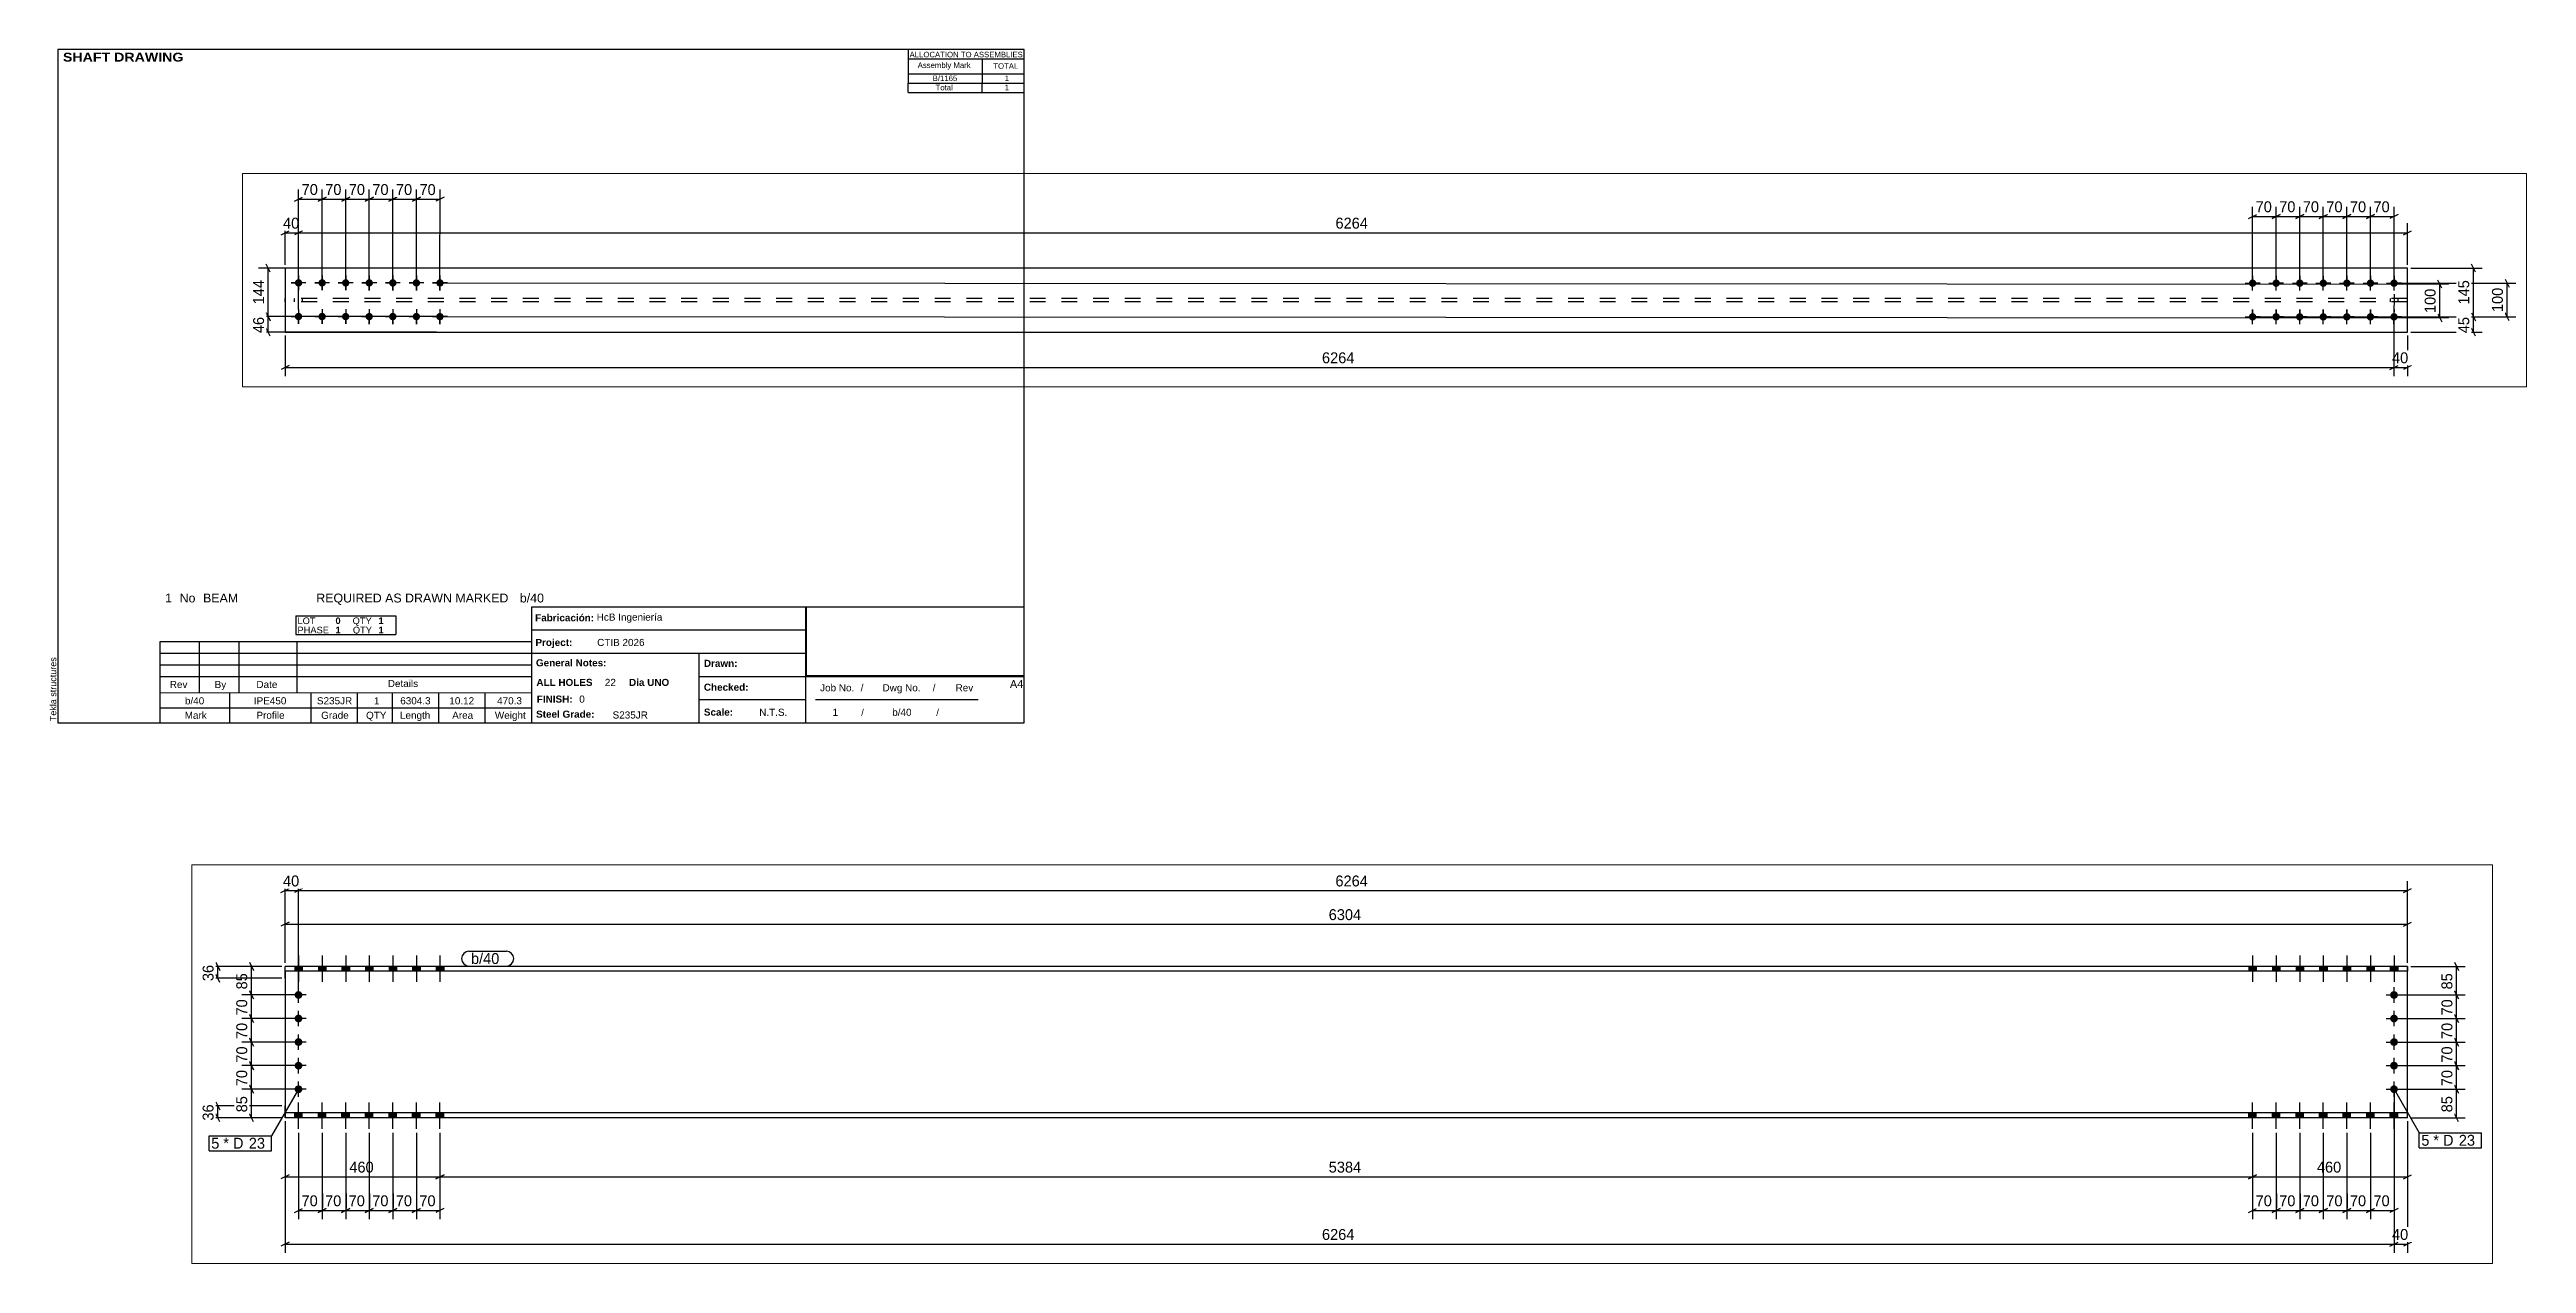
# Paper-space layout 'Layout1' of a CAD drawing. Header units: millimetres. Extents: x 2 to 738, y -156 to 205.
# The model-space entities are those that its viewports show. They can reach past a viewport. Long polylines and large blocks are cut down to what shows.
import ezdxf

# ---------------------------------------------------------------- set-up
doc = ezdxf.new("R2010")
doc.units = ezdxf.units.MM
doc.linetypes.add('DXK_LINE_DOT2', pattern=[3.9198, 1.9599, -1.9599])
doc.linetypes.add('DXK_LINE_DOT4', pattern=[0.9408, 0.4704, -0.4704])
doc.layers.add('Viewport layer', color=7, linetype='Continuous', plot=False)
doc.styles.add('Arial', font='ARIAL.TTF', dxfattribs={"height": 0.2})
doc.styles.add('Arial Black', font='ARIBLK.TTF', dxfattribs={"height": 0.2})
doc.styles.add('Arial Bold', font='ARIALBD.TTF', dxfattribs={"height": 0.2})
doc.styles.add('Comic Sans MS', font='COMIC.TTF', dxfattribs={"height": 0.2})

psp = doc.layouts.get("Layout1")

# ---------------------------------------------------------------- texts
at = {"color": 7}
for s, height, style, p in [(' SHAFT DRAWING', 2.6342, 'Arial Black', (5.3, 201.42)), ('ALLOCATION TO ASSEMBLIES', 1.6475, 'Arial', (257.95, 202.68)), ('Assembly Mark', 1.6475, 'Arial', (260.35, 199.52)), ('TOTAL', 1.648, 'Arial', (282.81, 199.28)), ('1', 2.64, 'Arial', (36.8, 40.76)), ('No', 2.636, 'Arial', (41.13, 40.76)), ('BEAM', 2.636, 'Arial', (48.08, 40.76)), ('REQUIRED AS DRAWN MARKED', 2.636, 'Arial', (81.71, 40.76)), ('b/40', 2.636, 'Arial', (142.18, 40.76)), ('b/40', 2.109, 'Arial', (42.71, 10.5)), ('IPE450', 2.109, 'Arial', (63.17, 10.5)), ('S235JR', 2.109, 'Arial', (81.91, 10.5)), ('1', 2.11, 'Arial', (98.86, 10.5)), ('6304.3', 2.109, 'Arial', (106.66, 10.5)), ('10.12', 2.109, 'Arial', (121.24, 10.5)), ('470.3', 2.109, 'Arial', (135.43, 10.5)), ('FINISH:', 2.107, 'Arial Bold', (147.22, 11)), ('0', 2.11, 'Arial', (159.84, 11))]:
    psp.add_text(s, height=height, dxfattribs=dict(at, style=style)).set_placement(p)
at = {"color": 7, "linetype": 'Continuous'}
for s, height, style, p in [('B/1165', 1.648, 'Arial', (264.81, 195.63)), ('Total', 1.648, 'Arial', (265.67, 192.88)), ('1', 1.65, 'Arial', (286.21, 192.88)), ('1', 1.65, 'Arial', (286.23, 195.63)), ('Fabricación:', 2.1074, 'Arial Bold', (146.73, 35.16)), ('HcB Ingeniería', 2.1088, 'Arial', (165.02, 35.36)), ('LOT', 1.977, 'Arial', (76.13, 34.33)), ('PHASE', 1.977, 'Arial', (76.13, 31.57)), ('0', 1.98, 'Arial Bold', (87.41, 34.33)), ('1', 1.98, 'Arial Bold', (87.41, 31.57)), ('QTY', 1.977, 'Arial', (92.51, 34.33)), ('QTY', 1.977, 'Arial', (92.58, 31.57)), ('1', 1.98, 'Arial Bold', (100.18, 34.33)), ('1', 1.98, 'Arial Bold', (100.18, 31.57)), ('Project:', 2.107, 'Arial Bold', (146.81, 27.83)), ('CTIB 2026', 2.109, 'Arial', (165.14, 27.83)), ('General Notes:', 2.1074, 'Arial Bold', (146.96, 21.78)), ('Drawn:', 2.107, 'Arial Bold', (196.85, 21.62)), ('Rev', 2.109, 'Arial', (38.21, 15.35)), ('By', 2.109, 'Arial', (51.53, 15.35)), ('Date', 2.109, 'Arial', (63.94, 15.35)), ('Details', 2.109, 'Arial', (102.96, 15.63)), ('ALL HOLES', 2.107, 'Arial Bold', (147.1, 15.96)), ('22', 2.109, 'Arial', (167.43, 15.96)), ('Dia UNO', 2.107, 'Arial Bold', (174.62, 15.96)), ('Checked:', 2.107, 'Arial Bold', (196.85, 14.53)), ('Job No.', 2.109, 'Arial', (231.37, 14.37)), ('/', 2.11, 'Arial', (243.42, 14.37)), ('Dwg No.', 2.109, 'Arial', (249.91, 14.37)), ('/', 2.11, 'Arial', (264.81, 14.37)), ('Rev', 2.109, 'Arial', (271.61, 14.37)), ('A4', 2.307, 'Arial', (287.76, 15.38)), ('Mark', 2.109, 'Arial', (42.64, 6.19)), ('Profile', 2.109, 'Arial', (63.95, 6.19)), ('Grade', 2.109, 'Arial', (83.16, 6.19)), ('QTY', 2.109, 'Arial', (96.49, 6.19)), ('Length', 2.109, 'Arial', (106.58, 6.19)), ('Area', 2.109, 'Arial', (122.09, 6.19)), ('Weight', 2.109, 'Arial', (134.77, 6.19)), ('Steel Grade:', 2.1074, 'Arial Bold', (147.01, 6.52)), ('S235JR', 2.109, 'Arial', (169.74, 6.28)), ('Scale:', 2.107, 'Arial Bold', (196.85, 7.13)), ('N.T.S.', 2.109, 'Arial', (213.29, 7.08)), ('1', 2.11, 'Arial', (235.04, 7.08)), ('/', 1.98, 'Arial', (243.58, 7.08)), ('b/40', 2.109, 'Arial', (252.8, 7.08)), ('/', 1.98, 'Arial', (265.88, 7.08))]:
    psp.add_text(s, height=height, dxfattribs=dict(at, style=style)).set_placement(p)
at = {"color": 174, "linetype": 'Continuous', "style": 'Arial'}
psp.add_text('Tekla structures', height=1.9102, rotation=90, dxfattribs=at).set_placement((4.5, 5.5))

msp = doc.modelspace()

# ---------------------------------------------------------------- hatches: boundary and pattern name
at = {"linetype": 'Continuous'}
for points in [[(12089.5, 868), (12111.5, 868), (12111.5, 882.6), (12089.5, 882.6)], [(12089.6, 868), (12111.6, 868), (12111.6, 882.6), (12089.6, 882.6)], [(12159.5, 868), (12181.5, 868), (12181.5, 882.6), (12159.5, 882.6)], [(12159.6, 868), (12181.6, 868), (12181.6, 882.6), (12159.6, 882.6)], [(12229.5, 868), (12251.5, 868), (12251.5, 882.6), (12229.5, 882.6)], [(12229.6, 868), (12251.6, 868), (12251.6, 882.6), (12229.6, 882.6)], [(12299.5, 868), (12321.5, 868), (12321.5, 882.6), (12299.5, 882.6)], [(12299.6, 868), (12321.6, 868), (12321.6, 882.6), (12299.6, 882.6)], [(12369.5, 868), (12391.5, 868), (12391.5, 882.6), (12369.5, 882.6)], [(12369.6, 868), (12391.6, 868), (12391.6, 882.6), (12369.6, 882.6)], [(12439.5, 868), (12461.5, 868), (12461.5, 882.6), (12439.5, 882.6)], [(12439.6, 868), (12461.6, 868), (12461.6, 882.6), (12439.6, 882.6)], [(12509.5, 868), (12531.5, 868), (12531.5, 882.6), (12509.5, 882.6)], [(12509.6, 868), (12531.6, 868), (12531.6, 882.6), (12509.6, 882.6)], [(17915.7, 882.6), (17893.7, 882.6), (17893.7, 868), (17915.7, 868)], [(17915.7, 882.6), (17893.7, 882.6), (17893.7, 868), (17915.7, 868)], [(17985.7, 882.6), (17963.7, 882.6), (17963.7, 868), (17985.7, 868)], [(17985.7, 882.6), (17963.7, 882.6), (17963.7, 868), (17985.7, 868)], [(18055.7, 882.6), (18033.7, 882.6), (18033.7, 868), (18055.7, 868)], [(18055.7, 882.6), (18033.7, 882.6), (18033.7, 868), (18055.7, 868)], [(18125.7, 882.6), (18103.7, 882.6), (18103.7, 868), (18125.7, 868)], [(18125.7, 882.6), (18103.7, 882.6), (18103.7, 868), (18125.7, 868)], [(18195.7, 882.6), (18173.7, 882.6), (18173.7, 868), (18195.7, 868)], [(18195.7, 882.6), (18173.7, 882.6), (18173.7, 868), (18195.7, 868)], [(18265.7, 882.6), (18243.7, 882.6), (18243.7, 868), (18265.7, 868)], [(18265.7, 882.6), (18243.7, 882.6), (18243.7, 868), (18265.7, 868)], [(18335.7, 882.6), (18313.7, 882.6), (18313.7, 868), (18335.7, 868)], [(18335.7, 882.6), (18313.7, 882.6), (18313.7, 868), (18335.7, 868)], [(12088.9, 797.6), (12089.2, 800), (12089.9, 802.3), (12091.1, 804.4), (12092.7, 806.1), (12094.7, 807.6), (12096.9, 808.5), (12099.2, 809), (12101.6, 809), (12104, 808.5), (12106.2, 807.6), (12108.1, 806.1), (12109.7, 804.4), (12110.9, 802.3), (12111.7, 800), (12111.9, 797.6), (12111.7, 795.2), (12110.9, 792.9), (12109.7, 790.8), (12108.1, 789.1), (12106.2, 787.6), (12104, 786.7), (12101.6, 786.2), (12099.2, 786.2), (12096.9, 786.7), (12094.7, 787.6), (12092.7, 789.1), (12091.1, 790.8), (12089.9, 792.9), (12089.2, 795.2)], [(12088.9, 727.6), (12089.2, 730), (12089.9, 732.3), (12091.1, 734.4), (12092.7, 736.1), (12094.7, 737.6), (12096.9, 738.5), (12099.2, 739), (12101.6, 739), (12104, 738.5), (12106.2, 737.6), (12108.1, 736.1), (12109.7, 734.4), (12110.9, 732.3), (12111.7, 730), (12111.9, 727.6), (12111.7, 725.2), (12110.9, 722.9), (12109.7, 720.8), (12108.1, 719.1), (12106.2, 717.6), (12104, 716.7), (12101.6, 716.2), (12099.2, 716.2), (12096.9, 716.7), (12094.7, 717.6), (12092.7, 719.1), (12091.1, 720.8), (12089.9, 722.9), (12089.2, 725.2)], [(18336.2, 797.6), (18335.9, 795.2), (18335.2, 792.9), (18334, 790.8), (18332.4, 789.1), (18330.4, 787.6), (18328.2, 786.7), (18325.9, 786.2), (18323.5, 786.2), (18321.1, 786.7), (18318.9, 787.6), (18317, 789.1), (18315.4, 790.8), (18314.2, 792.9), (18313.4, 795.2), (18313.2, 797.6), (18313.4, 800), (18314.2, 802.3), (18315.4, 804.4), (18317, 806.1), (18318.9, 807.6), (18321.1, 808.5), (18323.5, 809), (18325.9, 809), (18328.2, 808.5), (18330.4, 807.6), (18332.4, 806.1), (18334, 804.4), (18335.2, 802.3), (18335.9, 800)], [(18336.2, 727.6), (18335.9, 725.2), (18335.2, 722.9), (18334, 720.8), (18332.4, 719.1), (18330.4, 717.6), (18328.2, 716.7), (18325.9, 716.2), (18323.5, 716.2), (18321.1, 716.7), (18318.9, 717.6), (18317, 719.1), (18315.4, 720.8), (18314.2, 722.9), (18313.4, 725.2), (18313.2, 727.6), (18313.4, 730), (18314.2, 732.3), (18315.4, 734.4), (18317, 736.1), (18318.9, 737.6), (18321.1, 738.5), (18323.5, 739), (18325.9, 739), (18328.2, 738.5), (18330.4, 737.6), (18332.4, 736.1), (18334, 734.4), (18335.2, 732.3), (18335.9, 730)], [(12088.9, 657.6), (12089.2, 660), (12089.9, 662.3), (12091.1, 664.4), (12092.7, 666.1), (12094.7, 667.6), (12096.9, 668.5), (12099.2, 669), (12101.6, 669), (12104, 668.5), (12106.2, 667.6), (12108.1, 666.1), (12109.7, 664.4), (12110.9, 662.3), (12111.7, 660), (12111.9, 657.6), (12111.7, 655.2), (12110.9, 652.9), (12109.7, 650.8), (12108.1, 649.1), (12106.2, 647.6), (12104, 646.7), (12101.6, 646.2), (12099.2, 646.2), (12096.9, 646.7), (12094.7, 647.6), (12092.7, 649.1), (12091.1, 650.8), (12089.9, 652.9), (12089.2, 655.2)], [(18336.2, 657.6), (18335.9, 655.2), (18335.2, 652.9), (18334, 650.8), (18332.4, 649.1), (18330.4, 647.6), (18328.2, 646.7), (18325.9, 646.2), (18323.5, 646.2), (18321.1, 646.7), (18318.9, 647.6), (18317, 649.1), (18315.4, 650.8), (18314.2, 652.9), (18313.4, 655.2), (18313.2, 657.6), (18313.4, 660), (18314.2, 662.3), (18315.4, 664.4), (18317, 666.1), (18318.9, 667.6), (18321.1, 668.5), (18323.5, 669), (18325.9, 669), (18328.2, 668.5), (18330.4, 667.6), (18332.4, 666.1), (18334, 664.4), (18335.2, 662.3), (18335.9, 660)], [(12088.9, 587.6), (12089.2, 590), (12089.9, 592.3), (12091.1, 594.4), (12092.7, 596.1), (12094.7, 597.6), (12096.9, 598.5), (12099.2, 599), (12101.6, 599), (12104, 598.5), (12106.2, 597.6), (12108.1, 596.1), (12109.7, 594.4), (12110.9, 592.3), (12111.7, 590), (12111.9, 587.6), (12111.7, 585.2), (12110.9, 582.9), (12109.7, 580.8), (12108.1, 579.1), (12106.2, 577.6), (12104, 576.7), (12101.6, 576.2), (12099.2, 576.2), (12096.9, 576.7), (12094.7, 577.6), (12092.7, 579.1), (12091.1, 580.8), (12089.9, 582.9), (12089.2, 585.2)], [(18336.2, 587.6), (18335.9, 585.2), (18335.2, 582.9), (18334, 580.8), (18332.4, 579.1), (18330.4, 577.6), (18328.2, 576.7), (18325.9, 576.2), (18323.5, 576.2), (18321.1, 576.7), (18318.9, 577.6), (18317, 579.1), (18315.4, 580.8), (18314.2, 582.9), (18313.4, 585.2), (18313.2, 587.6), (18313.4, 590), (18314.2, 592.3), (18315.4, 594.4), (18317, 596.1), (18318.9, 597.6), (18321.1, 598.5), (18323.5, 599), (18325.9, 599), (18328.2, 598.5), (18330.4, 597.6), (18332.4, 596.1), (18334, 594.4), (18335.2, 592.3), (18335.9, 590)], [(12088.9, 517.6), (12089.2, 520), (12089.9, 522.3), (12091.1, 524.4), (12092.7, 526.1), (12094.7, 527.6), (12096.9, 528.5), (12099.2, 529), (12101.6, 529), (12104, 528.5), (12106.2, 527.6), (12108.1, 526.1), (12109.7, 524.4), (12110.9, 522.3), (12111.7, 520), (12111.9, 517.6), (12111.7, 515.2), (12110.9, 512.9), (12109.7, 510.8), (12108.1, 509.1), (12106.2, 507.6), (12104, 506.7), (12101.6, 506.2), (12099.2, 506.2), (12096.9, 506.7), (12094.7, 507.6), (12092.7, 509.1), (12091.1, 510.8), (12089.9, 512.9), (12089.2, 515.2)], [(18336.2, 517.6), (18335.9, 515.2), (18335.2, 512.9), (18334, 510.8), (18332.4, 509.1), (18330.4, 507.6), (18328.2, 506.7), (18325.9, 506.2), (18323.5, 506.2), (18321.1, 506.7), (18318.9, 507.6), (18317, 509.1), (18315.4, 510.8), (18314.2, 512.9), (18313.4, 515.2), (18313.2, 517.6), (18313.4, 520), (18314.2, 522.3), (18315.4, 524.4), (18317, 526.1), (18318.9, 527.6), (18321.1, 528.5), (18323.5, 529), (18325.9, 529), (18328.2, 528.5), (18330.4, 527.6), (18332.4, 526.1), (18334, 524.4), (18335.2, 522.3), (18335.9, 520)], [(12089.5, 432.6), (12111.5, 432.6), (12111.5, 447.2), (12089.5, 447.2)], [(12089.6, 432.6), (12111.6, 432.6), (12111.6, 447.2), (12089.6, 447.2)], [(12159.5, 432.6), (12181.5, 432.6), (12181.5, 447.2), (12159.5, 447.2)], [(12159.6, 432.6), (12181.6, 432.6), (12181.6, 447.2), (12159.6, 447.2)], [(12229.5, 432.6), (12251.5, 432.6), (12251.5, 447.2), (12229.5, 447.2)], [(12229.6, 432.6), (12251.6, 432.6), (12251.6, 447.2), (12229.6, 447.2)], [(12299.5, 432.6), (12321.5, 432.6), (12321.5, 447.2), (12299.5, 447.2)], [(12299.6, 432.6), (12321.6, 432.6), (12321.6, 447.2), (12299.6, 447.2)], [(12369.5, 432.6), (12391.5, 432.6), (12391.5, 447.2), (12369.5, 447.2)], [(12369.6, 432.6), (12391.6, 432.6), (12391.6, 447.2), (12369.6, 447.2)], [(12439.5, 432.6), (12461.5, 432.6), (12461.5, 447.2), (12439.5, 447.2)], [(12439.6, 432.6), (12461.6, 432.6), (12461.6, 447.2), (12439.6, 447.2)], [(12509.5, 432.6), (12531.5, 432.6), (12531.5, 447.2), (12509.5, 447.2)], [(12509.6, 432.6), (12531.6, 432.6), (12531.6, 447.2), (12509.6, 447.2)], [(17915.7, 447.2), (17893.7, 447.2), (17893.7, 432.6), (17915.7, 432.6)], [(17915.7, 447.2), (17893.7, 447.2), (17893.7, 432.6), (17915.7, 432.6)], [(17985.7, 447.2), (17963.7, 447.2), (17963.7, 432.6), (17985.7, 432.6)], [(17985.7, 447.2), (17963.7, 447.2), (17963.7, 432.6), (17985.7, 432.6)], [(18055.7, 447.2), (18033.7, 447.2), (18033.7, 432.6), (18055.7, 432.6)], [(18055.7, 447.2), (18033.7, 447.2), (18033.7, 432.6), (18055.7, 432.6)], [(18125.7, 447.2), (18103.7, 447.2), (18103.7, 432.6), (18125.7, 432.6)], [(18125.7, 447.2), (18103.7, 447.2), (18103.7, 432.6), (18125.7, 432.6)], [(18195.7, 447.2), (18173.7, 447.2), (18173.7, 432.6), (18195.7, 432.6)], [(18195.7, 447.2), (18173.7, 447.2), (18173.7, 432.6), (18195.7, 432.6)], [(18265.7, 447.2), (18243.7, 447.2), (18243.7, 432.6), (18265.7, 432.6)], [(18265.7, 447.2), (18243.7, 447.2), (18243.7, 432.6), (18265.7, 432.6)], [(18335.7, 447.2), (18313.7, 447.2), (18313.7, 432.6), (18335.7, 432.6)], [(18335.7, 447.2), (18313.7, 447.2), (18313.7, 432.6), (18335.7, 432.6)], [(166.6, 297.8, -1), (166.6, 319.8, -1)], [(236.6, 297.7, -1), (236.6, 319.7, -1)], [(306.6, 297.7, -1), (306.6, 319.7, -1)], [(376.6, 297.6, -1), (376.6, 319.6, -1)], [(446.6, 297.6, -1), (446.6, 319.6, -1)], [(516.6, 297.6, -1), (516.6, 319.6, -1)], [(586.6, 297.5, -1), (586.6, 319.5, -1)], [(5970.7, 318.8, -1), (5970.7, 296.8, -1)], [(6040.7, 318.8, -1), (6040.7, 296.8, -1)], [(6110.7, 318.8, -1), (6110.7, 296.8, -1)], [(6180.7, 318.8, -1), (6180.7, 296.8, -1)], [(6250.7, 318.8, -1), (6250.7, 296.8, -1)], [(6320.7, 318.8, -1), (6320.7, 296.8, -1)], [(6390.7, 318.8, -1), (6390.7, 296.8, -1)], [(166.5, 197.8, -1), (166.5, 219.8, -1)], [(236.5, 197.7, -1), (236.5, 219.7, -1)], [(306.5, 197.7, -1), (306.5, 219.7, -1)], [(376.5, 197.6, -1), (376.5, 219.6, -1)], [(446.5, 197.6, -1), (446.5, 219.6, -1)], [(516.5, 197.6, -1), (516.5, 219.6, -1)], [(586.5, 197.5, -1), (586.5, 219.5, -1)], [(5970.6, 218.8, -1), (5970.6, 196.8, -1)], [(6040.6, 218.8, -1), (6040.6, 196.8, -1)], [(6110.6, 218.8, -1), (6110.6, 196.8, -1)], [(6180.6, 218.8, -1), (6180.6, 196.8, -1)], [(6250.6, 218.8, -1), (6250.6, 196.8, -1)], [(6320.6, 218.8, -1), (6320.6, 196.8, -1)], [(6390.6, 218.8, -1), (6390.6, 196.8, -1)]]:
    msp.add_hatch(color=3, dxfattribs=at).paths.add_polyline_path(points)

# ---------------------------------------------------------------- linework, layer by layer
at = {"color": 8, "linetype": 'Continuous'}
for p, q in [((12048.4, 1101.6), (12072.4, 1113.6)), ((12060.4, 892.6), (12060.4, 1136)), ((12060.4, 1107.6), (12100.4, 1107.6)), ((12112.4, 1113.6), (12088.4, 1101.6)), ((12112.4, 1113.6), (12088.4, 1101.6)), ((12100.4, 807.6), (12100.4, 1136)), ((12100.4, 807.6), (12100.4, 1136)), ((12100.4, 1107.6), (18364.7, 1107.6)), ((18352.7, 1101.6), (18376.7, 1113.6)), ((18364.7, 892.6), (18364.7, 1136)), ((12060.4, 892.6), (12060.4, 1036)), ((18364.7, 892.6), (18364.7, 1036)), ((12072.4, 1013.6), (12048.4, 1001.6)), ((12060.4, 1007.6), (18364.7, 1007.6)), ((18352.7, 1001.6), (18376.7, 1013.6)), ((11854.4, 894.6), (11866.4, 870.6)), ((11954.4, 894.6), (11966.4, 870.6)), ((18504.4, 894.6), (18516.4, 870.6)), ((11866.4, 835), (11854.4, 859)), ((11860.4, 847), (11860.4, 882.6)), ((12050.7, 882.6), (11932, 882.6)), ((11966.4, 785.6), (11954.4, 809.6)), ((11960.4, 797.6), (11960.4, 882.6)), ((18374.7, 882.6), (18536, 882.6)), ((18516.4, 785.6), (18504.4, 809.6)), ((18510.4, 797.6), (18510.4, 882.6)), ((12090.4, 797.6), (11932, 797.6)), ((11966.4, 715.6), (11954.4, 739.6)), ((18334.7, 797.6), (18536, 797.6)), ((18516.4, 715.6), (18504.4, 739.6)), ((12090.4, 727.6), (11932, 727.6)), ((11966.4, 645.6), (11954.4, 669.6)), ((18334.7, 727.6), (18536, 727.6)), ((18516.4, 645.6), (18504.4, 669.6)), ((12090.4, 657.6), (11932, 657.6)), ((11966.4, 575.6), (11954.4, 599.6)), ((18334.7, 657.6), (18536, 657.6)), ((18516.4, 575.6), (18504.4, 599.6)), ((154.7, 551.6), (178.7, 563.6)), ((224.7, 551.5), (248.7, 563.5)), ((236.6, 318.7), (236.7, 585.9)), ((294.7, 551.5), (318.7, 563.5)), ((306.6, 318.7), (306.7, 585.9)), ((364.7, 551.4), (388.7, 563.4)), ((376.6, 318.6), (376.7, 585.8)), ((376.7, 557.4), (446.7, 557.4)), ((458.7, 563.4), (434.7, 551.4)), ((446.6, 318.6), (446.7, 585.8)), ((504.7, 551.4), (528.7, 563.3)), ((516.6, 318.6), (516.7, 585.8)), ((516.7, 557.4), (586.7, 557.3)), ((598.7, 563.3), (574.7, 551.3)), ((586.6, 318.5), (586.7, 585.7)), ((5970.7, 317.8), (5970.7, 534.7)), ((6040.7, 317.8), (6040.7, 534.7)), ((6110.7, 317.8), (6110.7, 534.7)), ((6180.7, 317.8), (6180.7, 534.6)), ((6250.7, 317.8), (6250.7, 534.6)), ((6320.7, 317.8), (6320.7, 534.6)), ((6390.7, 317.8), (6390.7, 534.6)), ((12090.4, 587.6), (11932, 587.6)), ((12090.4, 517.6), (11932, 517.6)), ((11966.4, 505.6), (11954.4, 529.6)), ((18334.7, 587.6), (18536, 587.6)), ((18334.7, 517.6), (18536, 517.6)), ((18516.4, 505.6), (18504.4, 529.6)), ((114.4, 451.6), (138.4, 463.6)), ((126.4, 362.6), (126.4, 486)), ((126.4, 457.6), (166.6, 457.6)), ((178.6, 463.6), (154.6, 451.6)), ((178.6, 463.6), (154.6, 451.6)), ((166.6, 318.8), (166.6, 486)), ((166.6, 318.8), (166.6, 486)), ((166.6, 457.6), (6430.7, 457.6)), ((5958.7, 500.3), (5982.7, 512.3)), ((6028.7, 500.3), (6052.7, 512.3)), ((6098.7, 500.3), (6122.7, 512.2)), ((6110.7, 506.3), (6180.7, 506.2)), ((6192.7, 512.2), (6168.7, 500.2)), ((6238.7, 500.2), (6262.7, 512.2)), ((6308.7, 500.2), (6332.7, 512.2)), ((6320.7, 506.2), (6390.7, 506.2)), ((6402.7, 512.2), (6378.7, 500.2)), ((6418.7, 451.6), (6442.7, 463.6)), ((6430.7, 362.6), (6430.7, 486)), ((12050.4, 468.2), (11832, 468.2)), ((11854.4, 480.2), (11866.4, 456.2)), ((11866.4, 420.6), (11854.4, 444.6)), ((11860.4, 432.6), (11860.4, 468.2)), ((11966.4, 420.6), (11954.4, 444.6)), ((18324.7, 507.6), (18324.7, 32)), ((18516.4, 420.6), (18504.4, 444.6)), ((12050.7, 432.6), (11832, 432.6)), ((12050.7, 432.6), (11932, 432.6)), ((12060.4, 422.6), (12060.4, 232)), ((12060.4, 422.6), (12060.4, 32)), ((12100.5, 387.9), (12100.5, 132)), ((12170.5, 387.9), (12170.5, 132)), ((12380.5, 387.9), (12380.5, 132)), ((12450.5, 387.9), (12450.5, 132)), ((12520.5, 387.9), (12520.5, 132)), ((12520.6, 387.9), (12520.6, 232)), ((12520.6, 387.9), (12520.6, 232)), ((17904.7, 387.9), (17904.7, 232)), ((17904.7, 387.9), (17904.7, 232)), ((17904.7, 387.9), (17904.7, 132)), ((17974.7, 387.9), (17974.7, 132)), ((18044.7, 387.9), (18044.7, 132)), ((18184.7, 387.9), (18184.7, 132)), ((18254.7, 387.9), (18254.7, 132)), ((18364.7, 422.6), (18364.7, 32)), ((18364.7, 422.6), (18364.7, 232)), ((18374.7, 432.6), (18536, 432.6)), ((576.5, 352.6), (48, 352.6)), ((82.4, 340.6), (70.4, 364.6)), ((76.4, 208.5), (76.4, 352.6)), ((596.6, 308.5), (6552, 304.7)), ((6400.7, 307.8), (6752, 307.7)), ((6440.7, 352.6), (6652, 352.6)), ((6532.4, 292.7), (6520.4, 316.7)), ((6526.4, 204.7), (6526.4, 304.7)), ((6632.4, 340.6), (6620.4, 364.6)), ((6626.4, 207.8), (6626.4, 352.6)), ((6720.4, 319.7), (6732.4, 295.7)), ((6726.4, 207.7), (6726.4, 307.7)), ((12072.4, 263.6), (12048.4, 251.6)), ((12060.4, 257.6), (12520.6, 257.6)), ((12532.6, 263.6), (12508.6, 251.6)), ((12508.6, 251.6), (12532.6, 263.6)), ((12520.6, 257.6), (17904.7, 257.6)), ((17916.7, 263.6), (17892.7, 251.6)), ((17892.7, 251.6), (17916.7, 263.6)), ((17904.7, 257.6), (18364.7, 257.6)), ((18352.7, 251.6), (18376.7, 263.6)), ((576.5, 208.5), (48, 208.5)), ((576.5, 162.6), (48, 162.6)), ((70.4, 220.5), (82.4, 196.5)), ((82.4, 150.6), (70.4, 174.6)), ((126.4, 152.6), (126.4, 32)), ((596.5, 208.5), (6552, 204.7)), ((6390.6, 197.8), (6390.6, 32)), ((6400.6, 207.8), (6752, 207.7)), ((6430.7, 152.6), (6430.7, 32)), ((6440.6, 162.6), (6652, 162.6)), ((6520.4, 216.7), (6532.4, 192.7)), ((6620.4, 219.8), (6632.4, 195.8)), ((6632.4, 150.6), (6620.4, 174.6)), ((6732.4, 195.7), (6720.4, 219.7)), ((12088.5, 151.6), (12112.5, 163.6)), ((12158.5, 151.6), (12182.5, 163.6)), ((12228.5, 151.6), (12252.5, 163.6)), ((12298.5, 151.6), (12322.5, 163.6)), ((12368.5, 151.6), (12392.5, 163.6)), ((12380.5, 157.6), (12450.5, 157.6)), ((12462.5, 163.6), (12438.5, 151.6)), ((12532.5, 163.6), (12508.5, 151.6)), ((17892.7, 151.6), (17916.7, 163.6)), ((17962.7, 151.6), (17986.7, 163.6)), ((18032.7, 151.6), (18056.7, 163.6)), ((18102.7, 151.6), (18126.7, 163.6)), ((18172.7, 151.6), (18196.7, 163.6)), ((18184.7, 157.6), (18254.7, 157.6)), ((18266.7, 163.6), (18242.7, 151.6)), ((18336.7, 163.6), (18312.7, 151.6)), ((138.4, 63.6), (114.4, 51.6)), ((6378.6, 51.6), (6402.6, 63.6)), ((6390.6, 57.6), (6430.7, 57.6)), ((6442.7, 63.6), (6418.7, 51.6)), ((12072.4, 63.6), (12048.4, 51.6)), ((18312.7, 51.6), (18336.7, 63.6)), ((18324.7, 57.6), (18364.7, 57.6)), ((18376.7, 63.6), (18352.7, 51.6))]:
    msp.add_line(p, q, dxfattribs=at)
at = {"color": 3, "linetype": 'Continuous'}
for p, q in [((12100.5, 914.8), (12100.5, 836.6)), ((12100.6, 914.8), (12100.6, 836.6)), ((12170.5, 914.8), (12170.5, 836.6)), ((12170.6, 914.8), (12170.6, 836.6)), ((12240.5, 914.8), (12240.5, 836.6)), ((12240.6, 914.8), (12240.6, 836.6)), ((12310.5, 914.8), (12310.5, 836.6)), ((12310.6, 914.8), (12310.6, 836.6)), ((12380.5, 914.8), (12380.5, 836.6)), ((12380.6, 914.8), (12380.6, 836.6)), ((12450.5, 914.8), (12450.5, 836.6)), ((12450.6, 914.8), (12450.6, 836.6)), ((12520.5, 914.8), (12520.5, 836.6)), ((12520.6, 914.8), (12520.6, 836.6)), ((17904.7, 914.8), (17904.7, 836.6)), ((17904.7, 914.8), (17904.7, 836.6)), ((17974.7, 914.8), (17974.7, 836.6)), ((17974.7, 914.8), (17974.7, 836.6)), ((18044.7, 914.8), (18044.7, 836.6)), ((18044.7, 914.8), (18044.7, 836.6)), ((18114.7, 914.8), (18114.7, 836.6)), ((18114.7, 914.8), (18114.7, 836.6)), ((18184.7, 914.8), (18184.7, 836.6)), ((18184.7, 914.8), (18184.7, 836.6)), ((18254.7, 914.8), (18254.7, 836.6)), ((18254.7, 914.8), (18254.7, 836.6)), ((18324.7, 914.8), (18324.7, 836.6)), ((18324.7, 914.8), (18324.7, 836.6)), ((12089.5, 882.6), (12089.5, 868)), ((12089.6, 882.6), (12089.6, 868)), ((12100.4, 774.6), (12100.4, 820.6)), ((12111.5, 882.6), (12111.5, 868)), ((12111.6, 882.6), (12111.6, 868)), ((12159.5, 882.6), (12159.5, 868)), ((12159.6, 882.6), (12159.6, 868)), ((12181.5, 882.6), (12181.5, 868)), ((12181.6, 882.6), (12181.6, 868)), ((12229.5, 882.6), (12229.5, 868)), ((12229.6, 882.6), (12229.6, 868)), ((12251.5, 882.6), (12251.5, 868)), ((12251.6, 882.6), (12251.6, 868)), ((12299.5, 882.6), (12299.5, 868)), ((12299.6, 882.6), (12299.6, 868)), ((12321.5, 882.6), (12321.5, 868)), ((12321.6, 882.6), (12321.6, 868)), ((12369.5, 882.6), (12369.5, 868)), ((12369.6, 882.6), (12369.6, 868)), ((12391.5, 882.6), (12391.5, 868)), ((12391.6, 882.6), (12391.6, 868)), ((12439.5, 882.6), (12439.5, 868)), ((12439.6, 882.6), (12439.6, 868)), ((12461.5, 882.6), (12461.5, 868)), ((12461.6, 882.6), (12461.6, 868)), ((12509.5, 882.6), (12509.5, 868)), ((12509.6, 882.6), (12509.6, 868)), ((12531.5, 882.6), (12531.5, 868)), ((12531.6, 882.6), (12531.6, 868)), ((17893.7, 882.6), (17893.7, 868)), ((17893.7, 882.6), (17893.7, 868)), ((17915.7, 882.6), (17915.7, 868)), ((17915.7, 882.6), (17915.7, 868)), ((17963.7, 882.6), (17963.7, 868)), ((17963.7, 882.6), (17963.7, 868)), ((17985.7, 882.6), (17985.7, 868)), ((17985.7, 882.6), (17985.7, 868)), ((18033.7, 882.6), (18033.7, 868)), ((18033.7, 882.6), (18033.7, 868)), ((18055.7, 882.6), (18055.7, 868)), ((18055.7, 882.6), (18055.7, 868)), ((18103.7, 882.6), (18103.7, 868)), ((18103.7, 882.6), (18103.7, 868)), ((18125.7, 882.6), (18125.7, 868)), ((18125.7, 882.6), (18125.7, 868)), ((18173.7, 882.6), (18173.7, 868)), ((18173.7, 882.6), (18173.7, 868)), ((18195.7, 882.6), (18195.7, 868)), ((18195.7, 882.6), (18195.7, 868)), ((18243.7, 882.6), (18243.7, 868)), ((18243.7, 882.6), (18243.7, 868)), ((18265.7, 882.6), (18265.7, 868)), ((18265.7, 882.6), (18265.7, 868)), ((18313.7, 882.6), (18313.7, 868)), ((18313.7, 882.6), (18313.7, 868)), ((18324.7, 774.6), (18324.7, 820.6)), ((18335.7, 882.6), (18335.7, 868)), ((18335.7, 882.6), (18335.7, 868)), ((12123.4, 797.6), (12077.4, 797.6)), ((12100.4, 704.6), (12100.4, 750.6)), ((18301.7, 797.6), (18347.7, 797.6)), ((18324.7, 704.6), (18324.7, 750.6)), ((12123.4, 727.6), (12077.4, 727.6)), ((12100.4, 634.6), (12100.4, 680.6)), ((18301.7, 727.6), (18347.7, 727.6)), ((18324.7, 634.6), (18324.7, 680.6)), ((12123.4, 657.6), (12077.4, 657.6)), ((12100.4, 564.6), (12100.4, 610.6)), ((18301.7, 657.6), (18347.7, 657.6)), ((18324.7, 564.6), (18324.7, 610.6)), ((12123.4, 587.6), (12077.4, 587.6)), ((12123.4, 517.6), (12077.4, 517.6)), ((12100.4, 494.6), (12100.4, 540.6)), ((18301.7, 587.6), (18347.7, 587.6)), ((18301.7, 517.6), (18347.7, 517.6)), ((18324.7, 494.6), (18324.7, 540.6)), ((12089.5, 432.6), (12089.5, 447.2)), ((12089.6, 432.6), (12089.6, 447.2)), ((12100.5, 400.4), (12100.5, 478.6)), ((12100.6, 400.4), (12100.6, 478.6)), ((12111.5, 432.6), (12111.5, 447.2)), ((12111.6, 432.6), (12111.6, 447.2)), ((12159.5, 432.6), (12159.5, 447.2)), ((12159.6, 432.6), (12159.6, 447.2)), ((12170.5, 400.4), (12170.5, 478.6)), ((12170.6, 400.4), (12170.6, 478.6)), ((12181.5, 432.6), (12181.5, 447.2)), ((12181.6, 432.6), (12181.6, 447.2)), ((12229.5, 432.6), (12229.5, 447.2)), ((12229.6, 432.6), (12229.6, 447.2)), ((12240.5, 400.4), (12240.5, 478.6)), ((12240.6, 400.4), (12240.6, 478.6)), ((12251.5, 432.6), (12251.5, 447.2)), ((12251.6, 432.6), (12251.6, 447.2)), ((12299.5, 432.6), (12299.5, 447.2)), ((12299.6, 432.6), (12299.6, 447.2)), ((12310.5, 400.4), (12310.5, 478.6)), ((12310.6, 400.4), (12310.6, 478.6)), ((12321.5, 432.6), (12321.5, 447.2)), ((12321.6, 432.6), (12321.6, 447.2)), ((12369.5, 432.6), (12369.5, 447.2)), ((12369.6, 432.6), (12369.6, 447.2)), ((12380.5, 400.4), (12380.5, 478.6)), ((12380.6, 400.4), (12380.6, 478.6)), ((12391.5, 432.6), (12391.5, 447.2)), ((12391.6, 432.6), (12391.6, 447.2)), ((12439.5, 432.6), (12439.5, 447.2)), ((12439.6, 432.6), (12439.6, 447.2)), ((12450.5, 400.4), (12450.5, 478.6)), ((12450.6, 400.4), (12450.6, 478.6)), ((12461.5, 432.6), (12461.5, 447.2)), ((12461.6, 432.6), (12461.6, 447.2)), ((12509.5, 432.6), (12509.5, 447.2)), ((12509.6, 432.6), (12509.6, 447.2)), ((12520.5, 400.4), (12520.5, 478.6)), ((12520.6, 400.4), (12520.6, 478.6)), ((12531.5, 432.6), (12531.5, 447.2)), ((12531.6, 432.6), (12531.6, 447.2)), ((17893.7, 432.6), (17893.7, 447.2)), ((17893.7, 432.6), (17893.7, 447.2)), ((17904.7, 400.4), (17904.7, 478.6)), ((17904.7, 400.4), (17904.7, 478.6)), ((17915.7, 432.6), (17915.7, 447.2)), ((17915.7, 432.6), (17915.7, 447.2)), ((17963.7, 432.6), (17963.7, 447.2)), ((17963.7, 432.6), (17963.7, 447.2)), ((17974.7, 400.4), (17974.7, 478.6)), ((17974.7, 400.4), (17974.7, 478.6)), ((17985.7, 432.6), (17985.7, 447.2)), ((17985.7, 432.6), (17985.7, 447.2)), ((18033.7, 432.6), (18033.7, 447.2)), ((18033.7, 432.6), (18033.7, 447.2)), ((18044.7, 400.4), (18044.7, 478.6)), ((18044.7, 400.4), (18044.7, 478.6)), ((18055.7, 432.6), (18055.7, 447.2)), ((18055.7, 432.6), (18055.7, 447.2)), ((18103.7, 432.6), (18103.7, 447.2)), ((18103.7, 432.6), (18103.7, 447.2)), ((18114.7, 400.4), (18114.7, 478.6)), ((18114.7, 400.4), (18114.7, 478.6)), ((18125.7, 432.6), (18125.7, 447.2)), ((18125.7, 432.6), (18125.7, 447.2)), ((18173.7, 432.6), (18173.7, 447.2)), ((18173.7, 432.6), (18173.7, 447.2)), ((18184.7, 400.4), (18184.7, 478.6)), ((18184.7, 400.4), (18184.7, 478.6)), ((18195.7, 432.6), (18195.7, 447.2)), ((18195.7, 432.6), (18195.7, 447.2)), ((18243.7, 432.6), (18243.7, 447.2)), ((18243.7, 432.6), (18243.7, 447.2)), ((18254.7, 400.4), (18254.7, 478.6)), ((18254.7, 400.4), (18254.7, 478.6)), ((18265.7, 432.6), (18265.7, 447.2)), ((18265.7, 432.6), (18265.7, 447.2)), ((18313.7, 432.6), (18313.7, 447.2)), ((18313.7, 432.6), (18313.7, 447.2)), ((18324.7, 400.4), (18324.7, 478.6)), ((18324.7, 400.4), (18324.7, 478.6)), ((18335.7, 432.6), (18335.7, 447.2)), ((18335.7, 432.6), (18335.7, 447.2)), ((188.6, 308.8), (144.6, 308.8)), ((144.6, 308.8), (159.2, 308.8)), ((166.6, 330.8), (166.5, 286.8)), ((166.5, 286.8), (166.6, 301.4)), ((166.6, 330.8), (166.6, 316.1)), ((188.6, 308.8), (173.9, 308.8)), ((258.6, 308.7), (214.6, 308.7)), ((214.6, 308.7), (229.2, 308.7)), ((236.6, 330.7), (236.5, 286.7)), ((236.5, 286.7), (236.6, 301.4)), ((236.6, 330.7), (236.6, 316.1)), ((258.6, 308.7), (243.9, 308.7)), ((328.6, 308.7), (284.6, 308.7)), ((284.6, 308.7), (299.2, 308.7)), ((306.6, 330.7), (306.5, 286.7)), ((306.5, 286.7), (306.6, 301.3)), ((306.6, 330.7), (306.6, 316)), ((328.6, 308.7), (313.9, 308.7)), ((398.6, 308.6), (354.6, 308.7)), ((354.6, 308.7), (369.2, 308.6)), ((376.6, 330.6), (376.5, 286.6)), ((376.5, 286.6), (376.6, 301.3)), ((376.6, 330.6), (376.6, 316)), ((398.6, 308.6), (383.9, 308.6)), ((468.6, 308.6), (424.6, 308.6)), ((424.6, 308.6), (439.2, 308.6)), ((446.6, 330.6), (446.5, 286.6)), ((446.5, 286.6), (446.6, 301.3)), ((446.6, 330.6), (446.6, 315.9)), ((468.6, 308.6), (453.9, 308.6)), ((538.6, 308.5), (494.6, 308.6)), ((494.6, 308.6), (509.2, 308.6)), ((516.6, 330.6), (516.5, 286.6)), ((516.5, 286.6), (516.6, 301.2)), ((516.6, 330.6), (516.6, 315.9)), ((538.6, 308.5), (523.9, 308.6)), ((608.6, 308.5), (564.6, 308.5)), ((564.6, 308.5), (579.2, 308.5)), ((586.6, 330.5), (586.5, 286.5)), ((586.5, 286.5), (586.6, 301.2)), ((586.6, 330.5), (586.6, 315.9)), ((608.6, 308.5), (593.9, 308.5)), ((5948.7, 307.8), (5992.7, 307.8)), ((5948.7, 307.8), (5963.3, 307.8)), ((5970.7, 285.8), (5970.7, 329.8)), ((5970.7, 329.8), (5970.7, 315.2)), ((5970.7, 285.8), (5970.7, 300.5)), ((5992.7, 307.8), (5978, 307.8)), ((6018.7, 307.8), (6062.7, 307.8)), ((6018.7, 307.8), (6033.3, 307.8)), ((6040.7, 285.8), (6040.7, 329.8)), ((6040.7, 329.8), (6040.7, 315.2)), ((6040.7, 285.8), (6040.7, 300.5)), ((6062.7, 307.8), (6048, 307.8)), ((6088.7, 307.8), (6132.7, 307.8)), ((6088.7, 307.8), (6103.3, 307.8)), ((6110.7, 285.8), (6110.7, 329.8)), ((6110.7, 329.8), (6110.7, 315.2)), ((6110.7, 285.8), (6110.7, 300.5)), ((6132.7, 307.8), (6118, 307.8)), ((6158.7, 307.8), (6202.7, 307.8)), ((6158.7, 307.8), (6173.3, 307.8)), ((6180.7, 285.8), (6180.7, 329.8)), ((6180.7, 329.8), (6180.7, 315.1)), ((6180.7, 285.8), (6180.7, 300.4)), ((6202.7, 307.8), (6188, 307.8)), ((6228.7, 307.8), (6272.7, 307.8)), ((6228.7, 307.8), (6243.3, 307.8)), ((6250.7, 285.8), (6250.7, 329.8)), ((6250.7, 329.8), (6250.7, 315.1)), ((6250.7, 285.8), (6250.7, 300.4)), ((6272.7, 307.8), (6258, 307.8)), ((6298.7, 307.8), (6342.7, 307.8)), ((6298.7, 307.8), (6313.3, 307.8)), ((6320.7, 285.8), (6320.7, 329.8)), ((6320.7, 329.8), (6320.7, 315.1)), ((6320.7, 285.8), (6320.7, 300.4)), ((6342.7, 307.8), (6328, 307.8)), ((6368.7, 307.8), (6412.7, 307.8)), ((6368.7, 307.8), (6383.3, 307.8)), ((6390.7, 285.8), (6390.7, 329.8)), ((6390.7, 329.8), (6390.7, 315.1)), ((6390.7, 285.8), (6390.7, 300.4)), ((6412.7, 307.8), (6398, 307.8)), ((166.5, 230.8), (166.5, 186.8)), ((166.5, 230.8), (166.5, 216.1)), ((236.5, 230.7), (236.5, 186.7)), ((236.5, 230.7), (236.5, 216.1)), ((306.5, 230.7), (306.5, 186.7)), ((306.5, 230.7), (306.5, 216)), ((376.5, 230.6), (376.5, 186.6)), ((376.5, 230.6), (376.5, 216)), ((446.5, 230.6), (446.5, 186.6)), ((446.5, 230.6), (446.5, 215.9)), ((516.5, 230.6), (516.5, 186.6)), ((516.5, 230.6), (516.5, 215.9)), ((586.5, 230.5), (586.5, 186.5)), ((586.5, 230.5), (586.5, 215.9)), ((5970.6, 185.8), (5970.7, 229.8)), ((5970.7, 229.8), (5970.6, 215.2)), ((6040.6, 185.8), (6040.7, 229.8)), ((6040.7, 229.8), (6040.6, 215.2)), ((6110.6, 185.8), (6110.7, 229.8)), ((6110.7, 229.8), (6110.6, 215.2)), ((6180.6, 185.8), (6180.7, 229.8)), ((6180.7, 229.8), (6180.6, 215.1)), ((6250.6, 185.8), (6250.7, 229.8)), ((6250.7, 229.8), (6250.6, 215.1)), ((6320.6, 185.8), (6320.7, 229.8)), ((6320.7, 229.8), (6320.6, 215.1)), ((6390.6, 185.8), (6390.7, 229.8)), ((6390.7, 229.8), (6390.6, 215.1)), ((188.5, 208.8), (144.5, 208.8)), ((144.5, 208.8), (159.1, 208.8)), ((166.5, 186.8), (166.5, 201.4)), ((188.5, 208.8), (173.8, 208.8)), ((258.5, 208.7), (214.5, 208.7)), ((214.5, 208.7), (229.1, 208.7)), ((236.5, 186.7), (236.5, 201.4)), ((258.5, 208.7), (243.8, 208.7)), ((328.5, 208.7), (284.5, 208.7)), ((284.5, 208.7), (299.1, 208.7)), ((306.5, 186.7), (306.5, 201.3)), ((328.5, 208.7), (313.8, 208.7)), ((398.5, 208.6), (354.5, 208.7)), ((354.5, 208.7), (369.1, 208.6)), ((376.5, 186.6), (376.5, 201.3)), ((398.5, 208.6), (383.8, 208.6)), ((468.5, 208.6), (424.5, 208.6)), ((424.5, 208.6), (439.1, 208.6)), ((446.5, 186.6), (446.5, 201.3)), ((468.5, 208.6), (453.8, 208.6)), ((538.5, 208.5), (494.5, 208.6)), ((494.5, 208.6), (509.1, 208.6)), ((516.5, 186.6), (516.5, 201.2)), ((538.5, 208.5), (523.8, 208.6)), ((608.5, 208.5), (564.5, 208.5)), ((564.5, 208.5), (579.1, 208.5)), ((586.5, 186.5), (586.5, 201.2)), ((608.5, 208.5), (593.8, 208.5)), ((5948.6, 207.8), (5992.6, 207.8)), ((5948.6, 207.8), (5963.3, 207.8)), ((5970.6, 185.8), (5970.6, 200.5)), ((5992.6, 207.8), (5978, 207.8)), ((6018.6, 207.8), (6062.6, 207.8)), ((6018.6, 207.8), (6033.3, 207.8)), ((6040.6, 185.8), (6040.6, 200.5)), ((6062.6, 207.8), (6048, 207.8)), ((6088.6, 207.8), (6132.6, 207.8)), ((6088.6, 207.8), (6103.3, 207.8)), ((6110.6, 185.8), (6110.6, 200.5)), ((6132.6, 207.8), (6118, 207.8)), ((6158.6, 207.8), (6202.6, 207.8)), ((6158.6, 207.8), (6173.3, 207.8)), ((6180.6, 185.8), (6180.6, 200.4)), ((6202.6, 207.8), (6188, 207.8)), ((6228.6, 207.8), (6272.6, 207.8)), ((6228.6, 207.8), (6243.3, 207.8)), ((6250.6, 185.8), (6250.6, 200.4)), ((6272.6, 207.8), (6258, 207.8)), ((6298.6, 207.8), (6342.6, 207.8)), ((6298.6, 207.8), (6313.3, 207.8)), ((6320.6, 185.8), (6320.6, 200.4)), ((6342.6, 207.8), (6328, 207.8)), ((6368.6, 207.8), (6412.6, 207.8)), ((6368.6, 207.8), (6383.3, 207.8)), ((6390.6, 185.8), (6390.6, 200.4)), ((6412.6, 207.8), (6398, 207.8))]:
    msp.add_line(p, q, dxfattribs=at)
at = {"color": 7, "linetype": 'Continuous'}
for p, q in [((12060.7, 847), (12060.4, 847)), ((12060.4, 847), (12060.4, 468.2)), ((12060.4, 847), (12060.4, 847)), ((12060.7, 868), (12060.7, 882.6)), ((12060.7, 882.6), (12060.7, 882.6)), ((18364.6, 882.6), (12060.7, 882.6)), ((12060.7, 882.6), (12060.7, 882.6)), ((12060.7, 868), (12060.7, 882.6)), ((12060.7, 868), (12060.7, 868)), ((12060.7, 868), (12060.7, 847)), ((12060.7, 868), (12060.7, 868)), ((12060.7, 868), (12060.7, 868)), ((18364.6, 868), (12060.7, 868)), ((12060.7, 847), (12060.7, 847)), ((18364.7, 882.6), (18364.6, 882.6)), ((18364.6, 882.6), (18364.6, 868)), ((18364.7, 882.6), (18364.6, 882.6)), ((18364.6, 868), (18364.7, 868)), ((18364.7, 868), (18364.6, 868)), ((18364.7, 868), (18364.7, 882.6)), ((18364.7, 868), (18364.7, 868)), ((18364.7, 447.2), (18364.7, 868)), ((18364.7, 868), (18364.7, 868)), ((12060.4, 468.2), (12060.7, 468.2)), ((12060.4, 468.2), (12060.4, 468.2)), ((12060.7, 468.2), (12060.7, 447.2)), ((12060.7, 468.2), (12060.7, 468.2)), ((12060.7, 447.2), (12060.7, 447.2)), ((12060.7, 447.2), (12060.7, 447.2)), ((12060.7, 432.6), (12060.7, 447.2)), ((12060.7, 447.2), (12060.7, 432.6)), ((18364.7, 447.2), (12060.7, 447.2)), ((18364.6, 432.6), (18364.6, 447.2)), ((18364.7, 447.2), (18364.7, 447.2)), ((18364.7, 447.2), (18364.7, 447.2)), ((18364.7, 432.6), (18364.7, 447.2)), ((12060.7, 432.6), (12060.7, 432.6)), ((18364.7, 432.6), (12060.7, 432.6)), ((18364.6, 432.6), (18364.7, 432.6)), ((6430.7, 352.6), (126.7, 352.6)), ((126.7, 352.6), (126.7, 162.6)), ((6430.6, 162.6), (6430.7, 352.6)), ((126.4, 252.9), (126.4, 262.3)), ((126.4, 262.3), (126.7, 262.3)), ((126.7, 252.9), (126.4, 252.9)), ((126.7, 162.6), (6430.6, 162.6))]:
    msp.add_line(p, q, dxfattribs=at)
at = {"color": 7, "linetype": 'DXK_LINE_DOT4'}
for p, q in [((12060.4, 847), (12060.4, 468.2)), ((12060.4, 847), (12060.7, 847)), ((12060.7, 847), (12060.7, 868)), ((12060.7, 868), (12060.7, 868)), ((18364.6, 868), (18364.7, 868)), ((18364.6, 868), (18364.7, 868)), ((18364.7, 447.2), (18364.7, 868)), ((12060.7, 468.2), (12060.4, 468.2)), ((12060.7, 447.2), (12060.7, 468.2)), ((12060.7, 447.2), (12060.7, 447.2)), ((6430.7, 262.3), (126.4, 262.3)), ((6430.7, 252.9), (126.7, 252.9))]:
    msp.add_line(p, q, dxfattribs=at)
at = {"color": 3, "linetype": 'DXK_LINE_DOT2'}
for p, q in [((154.9, 252.9), (154.9, 262.3)), ((154.9, 252.9), (154.9, 262.3)), ((154.9, 252.9), (154.9, 262.3)), ((154.9, 252.9), (154.9, 262.3)), ((154.9, 252.9), (154.9, 262.3)), ((166.4, 229.7), (166.4, 292.9)), ((166.4, 229.7), (166.4, 292.9)), ((166.4, 229.7), (166.4, 292.9)), ((166.4, 229.7), (166.4, 292.9)), ((166.4, 229.7), (166.4, 292.9)), ((177.9, 252.9), (177.9, 262.3)), ((177.9, 252.9), (177.9, 262.3)), ((177.9, 252.9), (177.9, 262.3)), ((177.9, 252.9), (177.9, 262.3)), ((177.9, 252.9), (177.9, 262.3)), ((6379.2, 262.3), (6379.2, 252.9)), ((6379.2, 262.3), (6379.2, 252.9)), ((6379.2, 262.3), (6379.2, 252.9)), ((6379.2, 262.3), (6379.2, 252.9)), ((6379.2, 262.3), (6379.2, 252.9)), ((6390.7, 275.5), (6390.6, 212.3)), ((6390.7, 275.5), (6390.6, 212.3)), ((6390.7, 275.5), (6390.6, 212.3)), ((6390.7, 275.5), (6390.6, 212.3)), ((6390.7, 275.5), (6390.6, 212.3)), ((6402.2, 262.3), (6402.2, 252.9)), ((6402.2, 262.3), (6402.2, 252.9)), ((6402.2, 262.3), (6402.2, 252.9)), ((6402.2, 262.3), (6402.2, 252.9)), ((6402.2, 262.3), (6402.2, 252.9))]:
    msp.add_line(p, q, dxfattribs=at)

# ---------------------------------------------------------------- wipeouts: each hides what was drawn before it
at = {"color": 0}
for points in [[(11867.3, 341), (11867.3, 373), (11841.2, 373), (11841.2, 341)], [(18431.7, 349.7), (18431.7, 381.7), (18405.7, 381.7), (18405.7, 349.7)]]:
    msp.add_wipeout(points, dxfattribs=at)

# ---------------------------------------------------------------- next in the draw order: wipeouts: each hides what was drawn before it
for points in [[(12112.9, 1113.6), (12112.9, 1158.4), (12048, 1158.4), (12048, 1113.6)], [(15291.1, 1113.6), (15291.1, 1158.4), (15174, 1158.4), (15174, 1113.6)], [(15271.1, 1013.6), (15271.1, 1058.4), (15154, 1058.4), (15154, 1013.6)], [(12712, 889.6), (12712, 921.6), (12612.7, 921.6), (12612.7, 889.6)], [(11954.4, 872.6), (11909.6, 872.6), (11909.6, 807.6), (11954.4, 807.6)], [(18504.4, 872.6), (18459.6, 872.6), (18459.6, 807.6), (18504.4, 807.6)], [(444.2, 563.4), (444.2, 608.2), (379.3, 608.2), (379.3, 563.4)], [(584.2, 563.3), (584.2, 608.1), (519.3, 608.2), (519.3, 563.4)], [(6178.2, 512.2), (6178.2, 557), (6113.3, 557.1), (6113.2, 512.3)], [(6388.2, 512.2), (6388.2, 557), (6323.3, 557), (6323.2, 512.2)], [(178.9, 463.6), (178.9, 508.4), (114, 508.4), (114, 463.6)], [(3357.1, 463.6), (3357.1, 508.4), (3240.1, 508.4), (3240.1, 463.6)], [(11854.4, 482.9), (11809.6, 482.9), (11809.6, 417.9), (11854.4, 417.9)], [(11867.3, 341), (11867.3, 373), (11841.2, 373), (11841.2, 341)], [(18431.7, 349.7), (18431.7, 381.7), (18405.7, 381.7), (18405.7, 349.7)], [(70.4, 322.6), (25.6, 322.6), (25.6, 238.5), (70.4, 238.5)], [(6520.4, 296.8), (6475.6, 296.8), (6475.6, 212.7), (6520.4, 212.7)], [(6720.4, 299.8), (6675.6, 299.8), (6675.6, 215.6), (6720.4, 215.6)], [(12336, 263.6), (12336, 308.4), (12245, 308.4), (12245, 263.6)], [(15271.1, 263.6), (15271.1, 308.4), (15154.1, 308.4), (15154.1, 263.6)], [(18180.2, 263.6), (18180.2, 308.4), (18089.2, 308.4), (18089.2, 263.6)], [(12448, 163.6), (12448, 208.4), (12383, 208.4), (12383, 163.6)], [(18252.1, 163.6), (18252.1, 208.4), (18187.2, 208.4), (18187.2, 163.6)], [(6443.1, 63.6), (6443.1, 108.4), (6378.2, 108.4), (6378.2, 63.6)], [(18377.1, 63.6), (18377.1, 108.4), (18312.2, 108.4), (18312.2, 63.6)]]:
    msp.add_wipeout(points, dxfattribs=at)

# ---------------------------------------------------------------- next in the draw order: linework, layer by layer
at = {"color": 8, "linetype": 'Continuous'}
for p, q in [((12050.7, 882.6), (11832, 882.6)), ((12050.4, 847), (11832, 847)), ((11954.4, 809.6), (11966.4, 785.6)), ((18504.4, 809.6), (18516.4, 785.6)), ((12090.4, 797.6), (11932, 797.6)), ((11960.4, 727.6), (11960.4, 797.6)), ((18334.7, 797.6), (18536, 797.6)), ((18510.4, 727.6), (18510.4, 797.6)), ((166.6, 318.8), (166.7, 586)), ((306.7, 557.5), (376.7, 557.4)), ((388.7, 563.4), (364.7, 551.4)), ((376.6, 318.6), (376.7, 585.8)), ((434.7, 551.4), (458.7, 563.4)), ((446.6, 318.6), (446.7, 585.8)), ((446.7, 557.4), (516.7, 557.4)), ((528.7, 563.3), (504.7, 551.4)), ((516.6, 318.6), (516.7, 585.8)), ((6110.7, 317.8), (6110.7, 534.7)), ((6180.7, 317.8), (6180.7, 534.6)), ((6320.7, 317.8), (6320.7, 534.6)), ((6040.7, 506.3), (6110.7, 506.3)), ((6122.7, 512.2), (6098.7, 500.3)), ((6168.7, 500.2), (6192.7, 512.2)), ((6250.7, 506.2), (6320.7, 506.2)), ((6332.7, 512.2), (6308.7, 500.2)), ((18324.7, 507.6), (18324.7, 132)), ((12240.5, 387.9), (12240.5, 132)), ((12310.5, 387.9), (12310.5, 132)), ((12380.5, 387.9), (12380.5, 132)), ((12450.5, 387.9), (12450.5, 132)), ((18114.7, 387.9), (18114.7, 132)), ((18184.7, 387.9), (18184.7, 132)), ((18254.7, 387.9), (18254.7, 132)), ((576.5, 208.5), (48, 208.5)), ((70.4, 220.5), (82.4, 196.5)), ((76.4, 162.6), (76.4, 208.5)), ((5980.6, 207.8), (6652, 207.8)), ((6390.6, 197.8), (6390.6, 32)), ((12310.5, 157.6), (12380.5, 157.6)), ((12392.5, 163.6), (12368.5, 151.6)), ((12438.5, 151.6), (12462.5, 163.6)), ((12450.5, 157.6), (12520.5, 157.6)), ((18114.7, 157.6), (18184.7, 157.6)), ((18196.7, 163.6), (18172.7, 151.6)), ((18242.7, 151.6), (18266.7, 163.6)), ((18254.7, 157.6), (18324.7, 157.6)), ((126.4, 57.6), (6390.6, 57.6)), ((6378.6, 51.6), (6402.6, 63.6)), ((12060.4, 57.6), (18324.7, 57.6)), ((18312.7, 51.6), (18336.7, 63.6))]:
    msp.add_line(p, q, dxfattribs=at)
at = {"color": 7, "linetype": 'Continuous'}
for p, q in [((18324.7, 517.6), (18399.7, 387.7)), ((11835.2, 335), (11835.2, 379)), ((18399.7, 343.7), (18399.7, 387.7))]:
    msp.add_line(p, q, dxfattribs=at)

# ---------------------------------------------------------------- next in the draw order: texts
at = {"color": 3, "style": 'Comic Sans MS'}
for s, p in [('40', (12054.4, 1120)), ('6264', (15180.4, 1120)), ('6304', (15160.4, 1020)), ('40', (120.4, 470)), ('6264', (3246.5, 470)), ('460', (12251.4, 270)), ('5384', (15160.5, 270)), ('460', (18095.6, 270)), ('70', (12389.4, 170)), ('70', (18193.6, 170)), ('40', (6384.6, 70)), ('40', (18318.6, 70))]:
    msp.add_text(s, height=32.38, dxfattribs=at).set_placement(p)
for s, rotation, p in [('85', 90.00021, (11948, 814)), ('85', 90.00021, (18498, 814)), ('70', -0.03438, (385.7, 569.8)), ('70', -0.03438, (525.7, 569.7)), ('70', -0.01146, (6119.6, 518.7)), ('70', -0.01146, (6329.6, 518.6)), ('36', 90.00021, (11848, 424.3)), ('144', 90.00021, (64, 244.9)), ('100', 89.96583, (6514, 219.1)), ('100', 89.98875, (6714, 222))]:
    msp.add_text(s, height=32.38, rotation=rotation, dxfattribs=at).set_placement(p)

# ---------------------------------------------------------------- next in the draw order: wipeouts: each hides what was drawn before it
at = {"color": 0}
for points in [[(12712, 889.6), (12712, 921.6), (12612.7, 921.6), (12612.7, 889.6)], [(11943.1, 341), (11943.1, 373), (11876.9, 373), (11876.9, 341)], [(18507.5, 349.7), (18507.5, 381.7), (18441.3, 381.7), (18441.3, 349.7)]]:
    msp.add_wipeout(points, dxfattribs=at)

# ---------------------------------------------------------------- next in the draw order: linework, layer by layer
at = {"color": 7, "linetype": 'Continuous'}
for p, q in [((12606.7, 927.6), (12718, 927.6)), ((12606.7, 883.6), (12718, 883.6))]:
    msp.add_line(p, q, dxfattribs=at)
for centre, start, end in [((12606.7, 905.6), 90, 270), ((12718, 905.6), 270, 90)]:
    msp.add_arc(centre, 22, start, end, dxfattribs=at)

# ---------------------------------------------------------------- next in the draw order: texts
at = {"color": 3, "style": 'Comic Sans MS'}
msp.add_text('b/40', height=32.38, dxfattribs=at).set_placement((12612.7, 889.6))

# ---------------------------------------------------------------- next in the draw order: wipeouts: each hides what was drawn before it
at = {"color": 0}
for points in [[(11854.4, 897.3), (11809.6, 897.3), (11809.6, 832.3), (11854.4, 832.3)], [(11954.4, 795.1), (11909.6, 795.1), (11909.6, 730.1), (11954.4, 730.1)], [(18504.4, 795.1), (18459.6, 795.1), (18459.6, 730.1), (18504.4, 730.1)], [(374.2, 563.4), (374.2, 608.2), (309.3, 608.3), (309.3, 563.5)], [(514.2, 563.4), (514.2, 608.2), (449.3, 608.2), (449.3, 563.4)], [(6108.2, 512.3), (6108.2, 557.1), (6043.3, 557.1), (6043.2, 512.3)], [(6318.2, 512.2), (6318.2, 557), (6253.3, 557), (6253.2, 512.2)], [(11943.1, 341), (11943.1, 373), (11876.9, 373), (11876.9, 341)], [(18507.5, 349.7), (18507.5, 381.7), (18441.3, 381.7), (18441.3, 349.7)], [(6620.4, 322.3), (6575.6, 322.3), (6575.6, 238.1), (6620.4, 238.1)], [(70.4, 218), (25.6, 218), (25.6, 153.1), (70.4, 153.1)], [(12378, 163.6), (12378, 208.4), (12313, 208.4), (12313, 163.6)], [(12518, 163.6), (12518, 208.4), (12453, 208.4), (12453, 163.6)], [(18182.1, 163.6), (18182.1, 208.4), (18117.2, 208.4), (18117.2, 163.6)], [(18322.1, 163.6), (18322.1, 208.4), (18257.2, 208.4), (18257.2, 163.6)], [(3317, 63.6), (3317, 108.4), (3200, 108.4), (3200, 63.6)], [(15251.1, 63.6), (15251.1, 108.4), (15134, 108.4), (15134, 63.6)]]:
    msp.add_wipeout(points, dxfattribs=at)

# ---------------------------------------------------------------- next in the draw order: linework, layer by layer
at = {"color": 8, "linetype": 'Continuous'}
for p, q in [((11954.4, 739.6), (11966.4, 715.6)), ((18504.4, 739.6), (18516.4, 715.6)), ((12090.4, 727.6), (11932, 727.6)), ((11960.4, 657.6), (11960.4, 727.6)), ((18334.7, 727.6), (18536, 727.6)), ((18510.4, 657.6), (18510.4, 727.6)), ((236.7, 557.5), (306.7, 557.5)), ((318.7, 563.5), (294.7, 551.5)), ((306.6, 318.7), (306.7, 585.9)), ((6040.7, 317.8), (6040.7, 534.7)), ((6250.7, 317.8), (6250.7, 534.6)), ((5970.7, 506.3), (6040.7, 506.3)), ((6052.7, 512.3), (6028.7, 500.3)), ((6180.7, 506.2), (6250.7, 506.2)), ((6262.7, 512.2), (6238.7, 500.2)), ((18324.7, 507.6), (18324.7, 32)), ((12310.5, 387.9), (12310.5, 132)), ((18114.7, 387.9), (18114.7, 132)), ((5980.6, 207.8), (6652, 207.8)), ((6620.4, 219.8), (6632.4, 195.8)), ((6626.4, 162.6), (6626.4, 207.8)), ((12240.5, 157.6), (12310.5, 157.6)), ((12322.5, 163.6), (12298.5, 151.6)), ((18044.7, 157.6), (18114.7, 157.6)), ((18126.7, 163.6), (18102.7, 151.6))]:
    msp.add_line(p, q, dxfattribs=at)

# ---------------------------------------------------------------- next in the draw order: texts
at = {"color": 3, "style": 'Comic Sans MS'}
for s, rotation, p in [('36', 90.00021, (11848, 838.7)), ('70', 90.00021, (11948, 736.5)), ('70', 90.00021, (18498, 736.5)), ('70', -0.03438, (315.7, 569.9)), ('70', -0.03438, (455.7, 569.8)), ('70', -0.01146, (6049.6, 518.7)), ('70', -0.01146, (6259.6, 518.6)), ('145', 90.00021, (6614, 244.5)), ('46', 90.00021, (64, 159.5))]:
    msp.add_text(s, height=32.38, rotation=rotation, dxfattribs=at).set_placement(p)
for s, height, p in [('5', 32.4, (11841.2, 341)), ('5', 32.4, (18405.7, 349.7)), ('70', 32.38, (12319.4, 170)), ('70', 32.38, (12459.4, 170)), ('70', 32.38, (18123.6, 170)), ('70', 32.38, (18263.6, 170)), ('6264', 32.38, (3206.4, 70)), ('6264', 32.38, (15140.4, 70))]:
    msp.add_text(s, height=height, dxfattribs=at).set_placement(p)

# ---------------------------------------------------------------- next in the draw order: wipeouts: each hides what was drawn before it
at = {"color": 0}
for points in [[(12004.8, 341), (12004.8, 373), (11952.7, 373), (11952.7, 341)], [(18569.2, 349.7), (18569.2, 381.7), (18517.1, 381.7), (18517.1, 349.7)]]:
    msp.add_wipeout(points, dxfattribs=at)

# ---------------------------------------------------------------- next in the draw order: wipeouts: each hides what was drawn before it
for points in [[(11954.4, 725.1), (11909.6, 725.1), (11909.6, 660.1), (11954.4, 660.1)], [(18504.4, 725.1), (18459.6, 725.1), (18459.6, 660.1), (18504.4, 660.1)], [(304.2, 563.5), (304.2, 608.3), (239.3, 608.3), (239.3, 563.5)], [(6038.2, 512.3), (6038.2, 557.1), (5973.3, 557.1), (5973.2, 512.3)], [(6248.2, 512.2), (6248.2, 557), (6183.3, 557), (6183.2, 512.2)], [(12004.8, 341), (12004.8, 373), (11952.7, 373), (11952.7, 341)], [(18569.2, 349.7), (18569.2, 381.7), (18517.1, 381.7), (18517.1, 349.7)], [(6620.4, 217.7), (6575.6, 217.7), (6575.6, 152.8), (6620.4, 152.8)], [(12308, 163.6), (12308, 208.4), (12243, 208.4), (12243, 163.6)], [(18112.1, 163.6), (18112.1, 208.4), (18047.2, 208.4), (18047.2, 163.6)]]:
    msp.add_wipeout(points, dxfattribs=at)

# ---------------------------------------------------------------- next in the draw order: linework, layer by layer
at = {"color": 8, "linetype": 'Continuous'}
for p, q in [((11954.4, 669.6), (11966.4, 645.6)), ((18504.4, 669.6), (18516.4, 645.6)), ((12090.4, 657.6), (11932, 657.6)), ((11960.4, 587.6), (11960.4, 657.6)), ((18334.7, 657.6), (18536, 657.6)), ((18510.4, 587.6), (18510.4, 657.6)), ((166.7, 557.6), (236.7, 557.5)), ((248.7, 563.5), (224.7, 551.5)), ((236.6, 318.7), (236.7, 585.9)), ((12240.5, 387.9), (12240.5, 132)), ((18044.7, 387.9), (18044.7, 132)), ((12170.5, 157.6), (12240.5, 157.6)), ((12252.5, 163.6), (12228.5, 151.6)), ((17974.7, 157.6), (18044.7, 157.6)), ((18056.7, 163.6), (18032.7, 151.6))]:
    msp.add_line(p, q, dxfattribs=at)
at = {"color": 7, "linetype": 'Continuous'}
for p, q in [((12100.4, 517.6), (12020.4, 379)), ((11835.2, 379), (12020.4, 379)), ((12020.4, 335), (12020.4, 379)), ((18399.7, 387.7), (18584.8, 387.7)), ((18584.8, 343.7), (18584.8, 387.7)), ((11835.2, 335), (12020.4, 335)), ((18399.7, 343.7), (18584.8, 343.7))]:
    msp.add_line(p, q, dxfattribs=at)

# ---------------------------------------------------------------- next in the draw order: texts
at = {"color": 3, "style": 'Comic Sans MS'}
for s, rotation, p in [('70', 90.00021, (11948, 666.5)), ('70', 90.00021, (18498, 666.5)), ('70', -0.03438, (245.7, 569.9)), ('70', -0.01146, (5979.6, 518.7)), ('70', -0.01146, (6189.6, 518.6)), ('45', 90.00021, (6614, 159.2))]:
    msp.add_text(s, height=32.38, rotation=rotation, dxfattribs=at).set_placement(p)
for s, p in [('* D', (11876.9, 341)), ('23', (11952.7, 341)), ('* D', (18441.3, 349.7)), ('23', (18517.1, 349.7)), ('70', (12249.4, 170)), ('70', (18053.6, 170))]:
    msp.add_text(s, height=32.38, dxfattribs=at).set_placement(p)

# ---------------------------------------------------------------- next in the draw order: wipeouts: each hides what was drawn before it
at = {"color": 0}
for points in [[(234.2, 563.5), (234.2, 608.3), (169.3, 608.4), (169.3, 563.6)], [(11954.4, 655.1), (11909.6, 655.1), (11909.6, 590.1), (11954.4, 590.1)], [(18504.4, 655.1), (18459.6, 655.1), (18459.6, 590.1), (18504.4, 590.1)], [(12238, 163.6), (12238, 208.4), (12173, 208.4), (12173, 163.6)], [(18042.1, 163.6), (18042.1, 208.4), (17977.2, 208.4), (17977.2, 163.6)]]:
    msp.add_wipeout(points, dxfattribs=at)

# ---------------------------------------------------------------- next in the draw order: linework, layer by layer
at = {"color": 8, "linetype": 'Continuous'}
for p, q in [((11954.4, 599.6), (11966.4, 575.6)), ((18504.4, 599.6), (18516.4, 575.6)), ((12090.4, 587.6), (11932, 587.6)), ((11960.4, 517.6), (11960.4, 587.6)), ((18334.7, 587.6), (18536, 587.6)), ((18510.4, 517.6), (18510.4, 587.6)), ((12170.5, 387.9), (12170.5, 132)), ((17974.7, 387.9), (17974.7, 132)), ((12100.5, 157.6), (12170.5, 157.6)), ((12182.5, 163.6), (12158.5, 151.6)), ((17904.7, 157.6), (17974.7, 157.6)), ((17986.7, 163.6), (17962.7, 151.6))]:
    msp.add_line(p, q, dxfattribs=at)

# ---------------------------------------------------------------- next in the draw order: texts
at = {"color": 3, "style": 'Comic Sans MS'}
for rotation, p in [(-0.03438, (175.7, 570)), (90.00021, (11948, 596.5)), (90.00021, (18498, 596.5))]:
    msp.add_text('70', height=32.38, rotation=rotation, dxfattribs=at).set_placement(p)
for p in [(12179.4, 170), (17983.6, 170)]:
    msp.add_text('70', height=32.38, dxfattribs=at).set_placement(p)

# ---------------------------------------------------------------- next in the draw order: wipeouts: each hides what was drawn before it
at = {"color": 0}
for points in [[(11954.4, 585.1), (11909.6, 585.1), (11909.6, 520.1), (11954.4, 520.1)], [(18504.4, 585.1), (18459.6, 585.1), (18459.6, 520.1), (18504.4, 520.1)], [(12168, 163.6), (12168, 208.4), (12103, 208.4), (12103, 163.6)], [(17972.1, 163.6), (17972.1, 208.4), (17907.2, 208.4), (17907.2, 163.6)]]:
    msp.add_wipeout(points, dxfattribs=at)

# ---------------------------------------------------------------- next in the draw order: linework, layer by layer
at = {"color": 8, "linetype": 'Continuous'}
for p, q in [((12090.4, 517.6), (11932, 517.6)), ((11954.4, 529.6), (11966.4, 505.6)), ((11960.4, 432.6), (11960.4, 517.6)), ((18334.7, 517.6), (18536, 517.6)), ((18504.4, 529.6), (18516.4, 505.6)), ((18510.4, 432.6), (18510.4, 517.6))]:
    msp.add_line(p, q, dxfattribs=at)

# ---------------------------------------------------------------- next in the draw order: texts
at = {"color": 3, "style": 'Comic Sans MS'}
for p in [(11948, 526.5), (18498, 526.5)]:
    msp.add_text('70', height=32.38, rotation=90.00021, dxfattribs=at).set_placement(p)
for p in [(12109.4, 170), (17913.6, 170)]:
    msp.add_text('70', height=32.38, dxfattribs=at).set_placement(p)

# ---------------------------------------------------------------- next in the draw order: wipeouts: each hides what was drawn before it
at = {"color": 0}
for points in [[(11954.4, 507.6), (11909.6, 507.6), (11909.6, 442.6), (11954.4, 442.6)], [(18504.4, 507.6), (18459.6, 507.6), (18459.6, 442.6), (18504.4, 442.6)]]:
    msp.add_wipeout(points, dxfattribs=at)

# ---------------------------------------------------------------- next in the draw order: texts
at = {"color": 3, "style": 'Comic Sans MS'}
for p in [(11948, 449), (18498, 449)]:
    msp.add_text('85', height=32.38, rotation=90.00021, dxfattribs=at).set_placement(p)

# ---------------------------------------------------------------- linework, layer by layer
at = {"color": 5, "linetype": 'Continuous'}
for p, q in [((292, 205), (5, 205)), ((5, 205), (5, 5)), ((292, 5), (292, 205)), ((5, 5), (292, 5))]:
    psp.add_line(p, q, dxfattribs=at)
at = {"color": 7, "linetype": 'Continuous'}
for p, q in [((257.51, 205), (257.51, 197.75)), ((257.57, 202.24), (292, 202.24)), ((279.49, 202.24), (279.49, 197.75)), ((257.51, 197.75), (257.51, 195)), ((257.51, 192.23), (257.51, 194.99)), ((257.51, 192.23), (292, 192.23)), ((257.54, 194.99), (292, 194.99)), ((257.57, 197.75), (292, 197.75)), ((279.49, 197.75), (279.49, 195)), ((279.49, 192.23), (279.49, 194.99)), ((145.72, 5), (145.72, 39.5)), ((145.75, 39.5), (292, 39.5)), ((227.14, 5), (227.14, 39.5)), ((75.68, 36.74), (105.35, 36.74)), ((75.68, 36.74), (75.68, 33.98)), ((75.68, 33.98), (75.68, 31.22)), ((75.68, 31.22), (105.35, 31.22)), ((105.35, 36.74), (105.35, 33.98)), ((105.35, 33.98), (105.35, 31.22)), ((145.72, 32.6), (227.14, 32.6)), ((35.31, 13.97), (35.31, 29.15)), ((35.31, 29.15), (145.71, 29.15)), ((35.31, 25.7), (145.71, 25.7)), ((35.31, 22.25), (145.71, 22.25)), ((47.04, 13.97), (47.04, 29.15)), ((58.77, 13.97), (58.77, 29.15)), ((76.02, 13.97), (76.02, 29.15)), ((145.71, 13.97), (145.71, 29.15)), ((145.72, 25.7), (227.14, 25.7)), ((195.4, 5), (195.4, 25.7)), ((35.31, 18.8), (145.71, 18.8)), ((195.4, 18.8), (292, 18.8)), ((35.31, 13.96), (145.71, 13.97)), ((35.31, 9.49), (35.31, 13.96)), ((35.31, 9.48), (145.72, 9.49)), ((35.31, 5), (35.31, 9.48)), ((56.01, 9.49), (56.01, 13.97)), ((56.01, 5), (56.01, 9.48)), ((80.16, 9.49), (80.16, 13.97)), ((80.16, 5), (80.16, 9.48)), ((93.96, 9.49), (93.96, 13.97)), ((93.96, 5), (93.96, 9.48)), ((104.31, 9.49), (104.31, 13.97)), ((104.31, 5), (104.31, 9.48)), ((118.11, 9.49), (118.11, 13.97)), ((118.11, 5), (118.11, 9.48)), ((131.91, 9.49), (131.91, 13.97)), ((131.91, 5), (131.91, 9.48)), ((195.4, 11.9), (227.14, 11.9)), ((229.99, 11.92), (278.29, 11.92))]:
    psp.add_line(p, q, dxfattribs=at)
at = {"color": 2, "linetype": 'Continuous'}
for p, q in [((227.28, 39.46), (291.86, 39.46)), ((227.29, 19.02), (227.29, 39.46)), ((291.96, 19.03), (291.96, 39.47)), ((227.28, 19.03), (291.86, 19.03))]:
    psp.add_line(p, q, dxfattribs=at)

psp.set_redraw_order([(e.dxf.handle, doc.entitydb.next_handle()) for e in psp.query("TEXT MTEXT ATTDEF DIMENSION ARC_DIMENSION")])  # texts and dimensions are drawn at this point

# ---------------------------------------------------------------- viewports
at = {"layer": 'Viewport layer', "view_target_point": (3392.01, 316.98)}
psp.add_viewport(center=(399, 136.51), size=(678.4, 63.39688), view_center_point=(0, 0), view_height=633.96881, dxfattribs=at)
at = {"layer": 'Viewport layer', "view_target_point": (15200.43, 592)}
psp.add_viewport(center=(386.44, -96.39), size=(683.28, 118.4), view_center_point=(0, 0), view_height=1184, status=3, dxfattribs=at)

doc.saveas('drawing.dxf')
